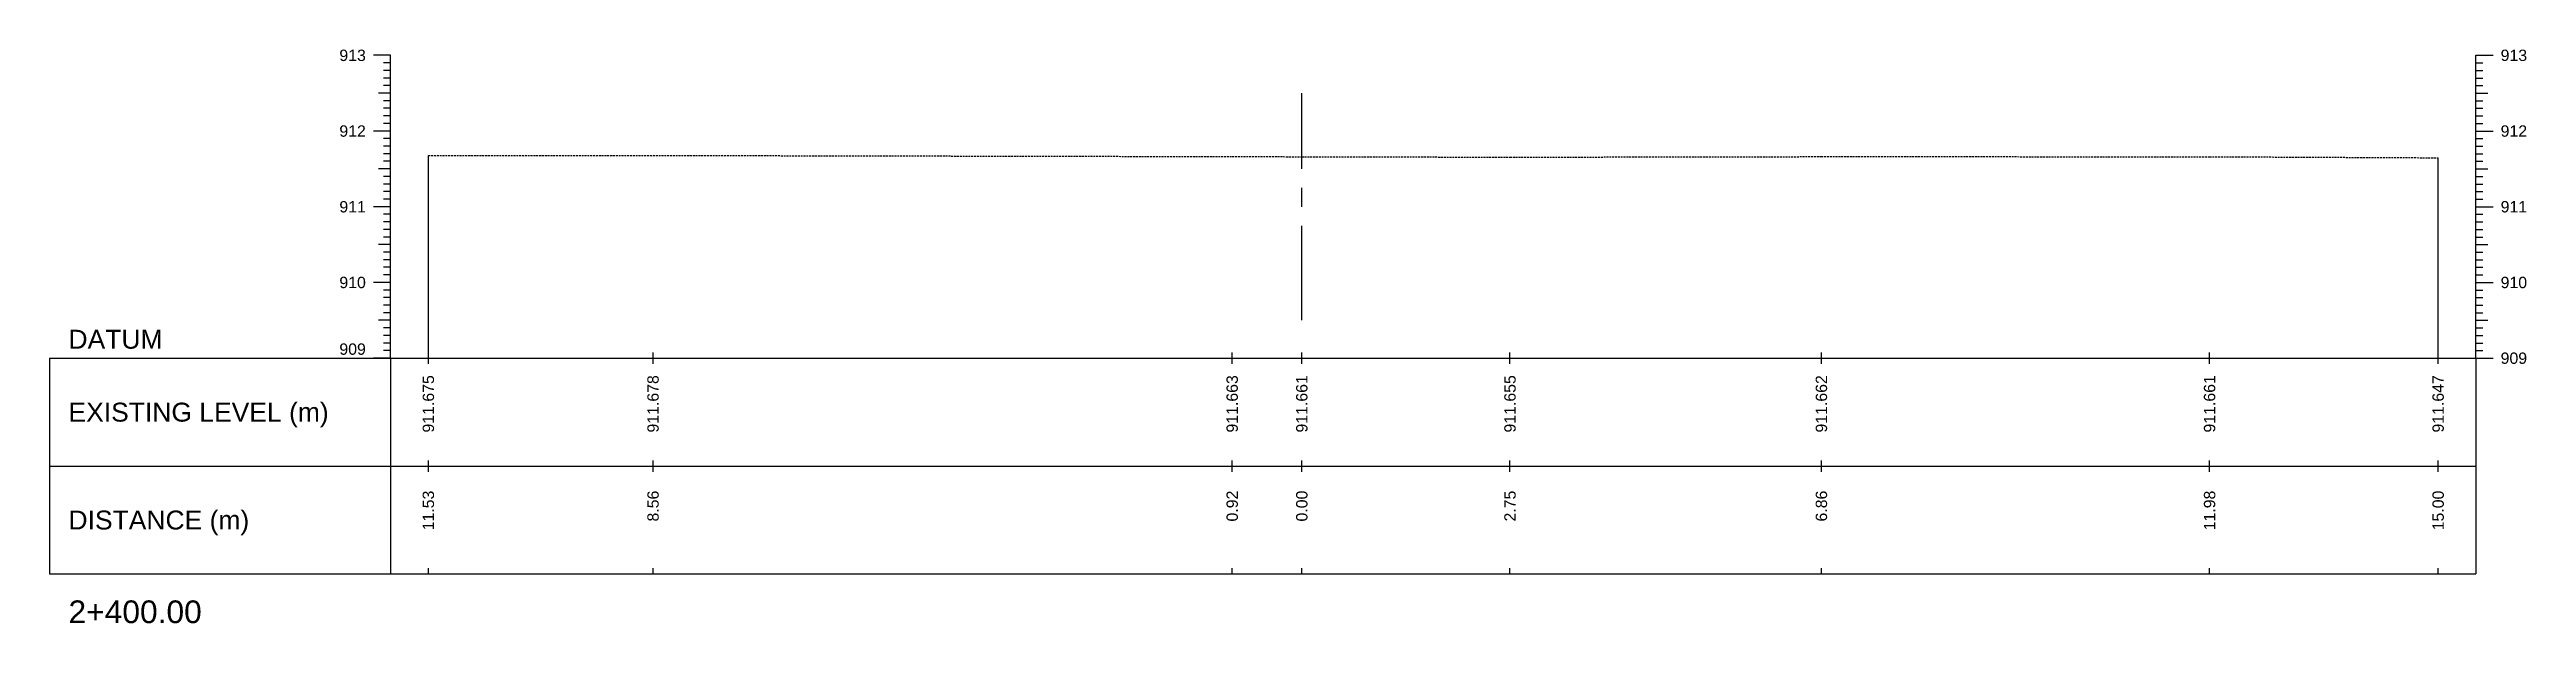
# Model space of a CAD drawing. Header units: millimetres. Extents: x 1478788 to 1486142, y 824439 to 831516.
# Drawn here: x 1484504.9 to 1484831.8, y 831440.5 to 831516.3 of the extents above; entities that cross this region are included whole.
import ezdxf
from ezdxf.enums import TextEntityAlignment as Align

# ---------------------------------------------------------------- set-up
doc = ezdxf.new("R2010")
doc.units = ezdxf.units.MM
doc.linetypes.add('CENTER', pattern=[2, 1.25, -0.25, 0.25, -0.25])
doc.linetypes.add('HIDDEN', pattern=[0.375, 0.25, -0.125])
for name, color, linetype in [('CL', 6, 'CENTER'), ('CS_Drawing', 7, 'Continuous'), ('GL', 3, 'HIDDEN')]:
    doc.layers.add(name, color=color, linetype=linetype)
doc.styles.get("Standard").update_dxf_attribs({"font": 'arial.ttf'})

msp = doc.modelspace()

# ---------------------------------------------------------------- texts
at = {"layer": 'CS_Drawing'}
for s, p in [('913', (1484546.61, 831515.52)), ('912', (1484546.61, 831505.52)), ('911', (1484546.61, 831495.52)), ('910', (1484546.61, 831485.52))]:
    msp.add_text(s, height=1.5, dxfattribs=at).set_placement(p, align=Align.MIDDLE_RIGHT)
for s, height, p in [('913', 1.5, (1484828.41, 831515.52)), ('912', 1.5, (1484828.41, 831505.52)), ('911', 1.5, (1484828.41, 831495.52)), ('910', 1.5, (1484828.41, 831485.52)), ('DATUM', 2.5, (1484507.36, 831478.02)), ('909', 1.5, (1484828.41, 831475.52)), ('909', 1.5, (1484828.41, 831475.52)), ('EXISTING LEVEL (m)', 2.5, (1484507.36, 831468.39)), ('DISTANCE (m)', 2.5, (1484507.36, 831454.14)), ('2+400.00', 3, (1484507.36, 831442.02))]:
    msp.add_text(s, height=height, dxfattribs=at).set_placement(p, align=Align.MIDDLE_LEFT)
msp.add_text('909', height=1.5, dxfattribs=at).set_placement((1484546.61, 831475.97), align=Align.RIGHT)
for s, p in [('911.675', (1484554.86, 831473.27)), ('911.678', (1484584.52, 831473.27)), ('911.663', (1484660.97, 831473.27)), ('911.661', (1484670.16, 831473.27)), ('911.655', (1484697.64, 831473.27)), ('911.662', (1484738.75, 831473.27)), ('911.661', (1484789.99, 831473.27)), ('911.647', (1484820.16, 831473.27)), ('11.53', (1484554.86, 831458.02)), ('8.56', (1484584.52, 831458.02)), ('0.92', (1484660.97, 831458.02)), ('0.00', (1484670.16, 831458.02)), ('2.75', (1484697.64, 831458.02)), ('6.86', (1484738.75, 831458.02)), ('11.98', (1484789.99, 831458.02)), ('15.00', (1484820.16, 831458.02))]:
    msp.add_text(s, height=1.5, rotation=90, dxfattribs=at).set_placement(p, align=Align.MIDDLE_RIGHT)

# ---------------------------------------------------------------- linework, layer by layer
at = {"layer": 'CL', "ltscale": 10}
msp.add_line((1484670.16, 831480.52), (1484670.16, 831510.52), dxfattribs=at)
at = {"layer": 'CS_Drawing'}
for p, q in [((1484549.86, 831515.52), (1484547.61, 831515.52)), ((1484549.86, 831515.52), (1484548.28, 831515.52)), ((1484549.86, 831475.52), (1484549.86, 831515.52)), ((1484825.16, 831515.52), (1484827.41, 831515.52)), ((1484825.16, 831515.52), (1484826.73, 831515.52)), ((1484825.16, 831475.52), (1484825.16, 831515.52)), ((1484549.86, 831514.52), (1484548.96, 831514.52)), ((1484549.86, 831513.52), (1484548.96, 831513.52)), ((1484549.86, 831512.52), (1484548.96, 831512.52)), ((1484825.16, 831514.52), (1484826.06, 831514.52)), ((1484825.16, 831513.52), (1484826.06, 831513.52)), ((1484825.16, 831512.52), (1484826.06, 831512.52)), ((1484549.86, 831510.52), (1484548.28, 831510.52)), ((1484549.86, 831511.52), (1484548.96, 831511.52)), ((1484549.86, 831510.52), (1484548.96, 831510.52)), ((1484549.86, 831509.52), (1484548.96, 831509.52)), ((1484825.16, 831511.52), (1484826.06, 831511.52)), ((1484825.16, 831510.52), (1484826.73, 831510.52)), ((1484825.16, 831510.52), (1484826.06, 831510.52)), ((1484825.16, 831509.52), (1484826.06, 831509.52)), ((1484549.86, 831505.52), (1484547.61, 831505.52)), ((1484549.86, 831505.52), (1484548.28, 831505.52)), ((1484549.86, 831508.52), (1484548.96, 831508.52)), ((1484549.86, 831507.52), (1484548.96, 831507.52)), ((1484549.86, 831506.52), (1484548.96, 831506.52)), ((1484549.86, 831505.52), (1484548.96, 831505.52)), ((1484825.16, 831508.52), (1484826.06, 831508.52)), ((1484825.16, 831507.52), (1484826.06, 831507.52)), ((1484825.16, 831506.52), (1484826.06, 831506.52)), ((1484825.16, 831505.52), (1484827.41, 831505.52)), ((1484825.16, 831505.52), (1484826.73, 831505.52)), ((1484825.16, 831505.52), (1484826.06, 831505.52)), ((1484549.86, 831504.52), (1484548.96, 831504.52)), ((1484549.86, 831503.52), (1484548.96, 831503.52)), ((1484549.86, 831502.52), (1484548.96, 831502.52)), ((1484554.86, 831475.52), (1484554.86, 831502.27)), ((1484825.16, 831504.52), (1484826.06, 831504.52)), ((1484825.16, 831503.52), (1484826.06, 831503.52)), ((1484825.16, 831502.52), (1484826.06, 831502.52)), ((1484549.86, 831500.52), (1484548.28, 831500.52)), ((1484549.86, 831501.52), (1484548.96, 831501.52)), ((1484549.86, 831500.52), (1484548.96, 831500.52)), ((1484549.86, 831499.52), (1484548.96, 831499.52)), ((1484820.16, 831475.52), (1484820.16, 831501.99)), ((1484825.16, 831501.52), (1484826.06, 831501.52)), ((1484825.16, 831500.52), (1484826.73, 831500.52)), ((1484825.16, 831500.52), (1484826.06, 831500.52)), ((1484825.16, 831499.52), (1484826.06, 831499.52)), ((1484549.86, 831498.52), (1484548.96, 831498.52)), ((1484549.86, 831497.52), (1484548.96, 831497.52)), ((1484549.86, 831496.52), (1484548.96, 831496.52)), ((1484825.16, 831498.52), (1484826.06, 831498.52)), ((1484825.16, 831497.52), (1484826.06, 831497.52)), ((1484825.16, 831496.52), (1484826.06, 831496.52)), ((1484549.86, 831495.52), (1484547.61, 831495.52)), ((1484549.86, 831495.52), (1484548.28, 831495.52)), ((1484549.86, 831495.52), (1484548.96, 831495.52)), ((1484549.86, 831494.52), (1484548.96, 831494.52)), ((1484549.86, 831493.52), (1484548.96, 831493.52)), ((1484549.86, 831492.52), (1484548.96, 831492.52)), ((1484825.16, 831495.52), (1484827.41, 831495.52)), ((1484825.16, 831495.52), (1484826.73, 831495.52)), ((1484825.16, 831495.52), (1484826.06, 831495.52)), ((1484825.16, 831494.52), (1484826.06, 831494.52)), ((1484825.16, 831493.52), (1484826.06, 831493.52)), ((1484825.16, 831492.52), (1484826.06, 831492.52)), ((1484549.86, 831490.52), (1484548.28, 831490.52)), ((1484549.86, 831491.52), (1484548.96, 831491.52)), ((1484549.86, 831490.52), (1484548.96, 831490.52)), ((1484549.86, 831489.52), (1484548.96, 831489.52)), ((1484825.16, 831491.52), (1484826.06, 831491.52)), ((1484825.16, 831490.52), (1484826.73, 831490.52)), ((1484825.16, 831490.52), (1484826.06, 831490.52)), ((1484825.16, 831489.52), (1484826.06, 831489.52)), ((1484549.86, 831488.52), (1484548.96, 831488.52)), ((1484549.86, 831487.52), (1484548.96, 831487.52)), ((1484549.86, 831486.52), (1484548.96, 831486.52)), ((1484825.16, 831488.52), (1484826.06, 831488.52)), ((1484825.16, 831487.52), (1484826.06, 831487.52)), ((1484825.16, 831486.52), (1484826.06, 831486.52)), ((1484549.86, 831485.52), (1484547.61, 831485.52)), ((1484549.86, 831485.52), (1484548.28, 831485.52)), ((1484549.86, 831485.52), (1484548.96, 831485.52)), ((1484549.86, 831484.52), (1484548.96, 831484.52)), ((1484549.86, 831483.52), (1484548.96, 831483.52)), ((1484549.86, 831482.52), (1484548.96, 831482.52)), ((1484825.16, 831485.52), (1484827.41, 831485.52)), ((1484825.16, 831485.52), (1484826.73, 831485.52)), ((1484825.16, 831485.52), (1484826.06, 831485.52)), ((1484825.16, 831484.52), (1484826.06, 831484.52)), ((1484825.16, 831483.52), (1484826.06, 831483.52)), ((1484825.16, 831482.52), (1484826.06, 831482.52)), ((1484549.86, 831480.52), (1484548.28, 831480.52)), ((1484549.86, 831481.52), (1484548.96, 831481.52)), ((1484549.86, 831480.52), (1484548.96, 831480.52)), ((1484549.86, 831479.52), (1484548.96, 831479.52)), ((1484825.16, 831481.52), (1484826.06, 831481.52)), ((1484825.16, 831480.52), (1484826.73, 831480.52)), ((1484825.16, 831480.52), (1484826.06, 831480.52)), ((1484825.16, 831479.52), (1484826.06, 831479.52)), ((1484549.86, 831478.52), (1484548.96, 831478.52)), ((1484549.86, 831477.52), (1484548.96, 831477.52)), ((1484549.86, 831476.52), (1484548.96, 831476.52)), ((1484554.86, 831474.77), (1484554.86, 831476.27)), ((1484584.52, 831474.77), (1484584.52, 831476.27)), ((1484660.97, 831474.77), (1484660.97, 831476.27)), ((1484670.16, 831474.77), (1484670.16, 831476.27)), ((1484697.64, 831474.77), (1484697.64, 831476.27)), ((1484738.75, 831474.77), (1484738.75, 831476.27)), ((1484789.99, 831474.77), (1484789.99, 831476.27)), ((1484820.16, 831474.77), (1484820.16, 831476.27)), ((1484825.16, 831478.52), (1484826.06, 831478.52)), ((1484825.16, 831477.52), (1484826.06, 831477.52)), ((1484825.16, 831476.52), (1484826.06, 831476.52)), ((1484504.86, 831475.52), (1484549.86, 831475.52)), ((1484504.86, 831475.52), (1484504.86, 831447.02)), ((1484549.86, 831475.52), (1484547.61, 831475.52)), ((1484549.86, 831475.52), (1484548.28, 831475.52)), ((1484549.86, 831475.52), (1484548.96, 831475.52)), ((1484549.86, 831475.52), (1484825.16, 831475.52)), ((1484549.86, 831475.52), (1484549.86, 831447.02)), ((1484825.16, 831475.52), (1484827.41, 831475.52)), ((1484825.16, 831475.52), (1484826.73, 831475.52)), ((1484825.16, 831475.52), (1484826.06, 831475.52)), ((1484825.16, 831475.52), (1484825.16, 831447.02)), ((1484504.86, 831461.27), (1484549.86, 831461.27)), ((1484549.86, 831461.27), (1484825.16, 831461.27)), ((1484549.86, 831461.27), (1484825.16, 831461.27)), ((1484554.86, 831460.52), (1484554.86, 831462.02)), ((1484584.52, 831460.52), (1484584.52, 831462.02)), ((1484660.97, 831460.52), (1484660.97, 831462.02)), ((1484670.16, 831460.52), (1484670.16, 831462.02)), ((1484697.64, 831460.52), (1484697.64, 831462.02)), ((1484738.75, 831460.52), (1484738.75, 831462.02)), ((1484789.99, 831460.52), (1484789.99, 831462.02)), ((1484820.16, 831460.52), (1484820.16, 831462.02)), ((1484504.86, 831447.02), (1484549.86, 831447.02)), ((1484549.86, 831447.02), (1484825.16, 831447.02)), ((1484554.86, 831447.02), (1484554.86, 831447.77)), ((1484584.52, 831447.02), (1484584.52, 831447.77)), ((1484660.97, 831447.02), (1484660.97, 831447.77)), ((1484670.16, 831447.02), (1484670.16, 831447.77)), ((1484697.64, 831447.02), (1484697.64, 831447.77)), ((1484738.75, 831447.02), (1484738.75, 831447.77)), ((1484789.99, 831447.02), (1484789.99, 831447.77)), ((1484820.16, 831447.02), (1484820.16, 831447.77))]:
    msp.add_line(p, q, dxfattribs=at)
at = {"layer": 'GL'}
msp.add_lwpolyline([(1484554.86, 831502.27), (1484584.52, 831502.3), (1484660.97, 831502.15), (1484670.16, 831502.13), (1484697.64, 831502.07), (1484738.75, 831502.14), (1484789.99, 831502.13), (1484820.16, 831501.99)], dxfattribs=at)

msp.set_redraw_order([(e.dxf.handle, doc.entitydb.next_handle()) for e in msp.query("TEXT MTEXT ATTDEF DIMENSION ARC_DIMENSION")])  # texts and dimensions are drawn at this point

doc.saveas('drawing.dxf')
